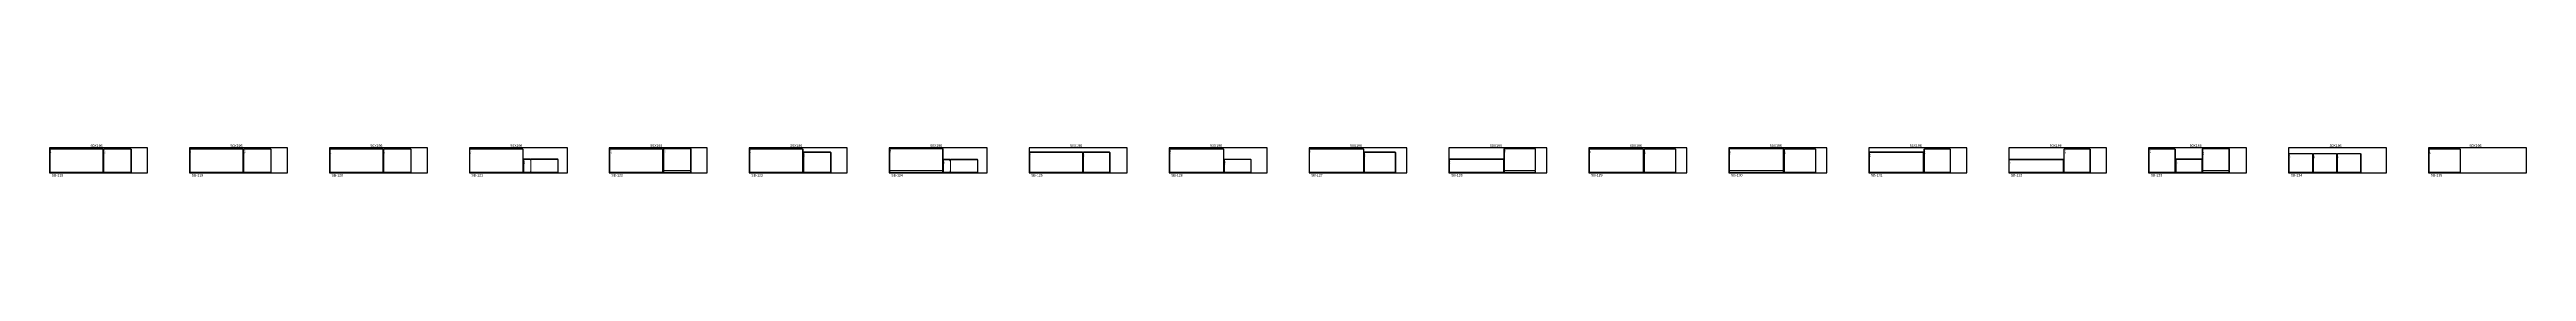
# Model space of a CAD drawing. Header units: inches. Extents: x 332 to 13969, y 521 to 599.
# Drawn here: x 332 to 5288, y 521 to 586 of the extents above; entities that cross this region are included whole.
import ezdxf

# ---------------------------------------------------------------- set-up
doc = ezdxf.new("R2010")
doc.units = ezdxf.units.IN
doc.header["$MEASUREMENT"] = 0
for name, color, linetype, lineweight in [('ACM_Layer 1_Router Offset_Panel Cut', 1, 'Continuous', 9), ('ACM_Layer 3_Open Offset Countour_Route Lines', 4, 'Continuous', 9), ('ACM_Layer 4_Drill Centers_Rivet Holes', 3, 'Continuous', 9), ('ACM_Layer 5_Drill Centers_Weep Holes', 6, 'Continuous', 9)]:
    doc.layers.add(name, color=color, linetype=linetype, lineweight=lineweight)
doc.layers.add('ACM_Reference_Text', color=7, linetype='Continuous')
doc.styles.add('ER_Basic_SS', font='', dxfattribs={"height": 1.25})
doc.styles.get('ER_Basic_SS').set_extended_font_data('ER_Basic_SS')

# ---------------------------------------------------------------- blocks, each defined once
blk = doc.blocks.new('*U147')
for p, q in [((-97.8, -34.2), (-98, -34.2)), ((-97.8, -34.5), (-97.8, -34.2))]:
    blk.add_line(p, q)
blk.add_lwpolyline([(-98, -34.5), (98, -34.5), (98, 15.5), (-98, 15.5)], close=True)
at = {"insert": (-15.9, 22.6), "char_height": 5, "attachment_point": 1}
blk.add_mtext_dynamic_manual_height_columns('50X196', width=43.964, gutter_width=1, heights=[0], dxfattribs=at)
blk = doc.blocks.new('*U148')
at = {"color": 0, "linetype": 'ByBlock', "lineweight": -2, "transparency": 16777216}
for p in [(0, 0), (280, 0), (560, 0), (840, 0), (1120, 0), (1400, 0), (1680, 0), (1960, 0), (2240, 0), (2520, 0), (2800, 0), (3080, 0), (3360, 0), (3640, 0), (3920, 0), (4200, 0), (4480, 0), (4760, 0)]:
    blk.add_blockref('*U147', p, dxfattribs=at)

msp = doc.modelspace()

# ---------------------------------------------------------------- linework, layer by layer
at = {"layer": 'ACM_Layer 1_Router Offset_Panel Cut'}
for points in [[(439, 577.4), (333.5, 577.4), (333.5, 576.4), (332.5, 576.4), (332.5, 530.2), (333.5, 530.2), (333.5, 529.2), (439, 529.2), (439, 530.2), (440, 530.2), (440, 576.4), (439, 576.4)], [(495, 577.4), (441.2, 577.4), (441.2, 576.4), (440.2, 576.4), (440.2, 530.2), (441.2, 530.2), (441.2, 529.2), (495, 529.2), (495, 530.2), (496, 530.2), (496, 576.4), (495, 576.4)], [(719, 577.4), (613.5, 577.4), (613.5, 576.4), (612.5, 576.4), (612.5, 530.2), (613.5, 530.2), (613.5, 529.2), (719, 529.2), (719, 530.2), (720, 530.2), (720, 576.4), (719, 576.4)], [(775.1, 577.4), (721.2, 577.4), (721.2, 576.4), (720.2, 576.4), (720.2, 530.2), (721.2, 530.2), (721.2, 529.2), (775.1, 529.2), (775.1, 530.2), (776, 530.2), (776, 576.4), (775.1, 576.4)], [(999, 577.4), (893.5, 577.4), (893.5, 576.4), (892.5, 576.4), (892.5, 530.2), (893.5, 530.2), (893.5, 529.2), (999, 529.2), (999, 530.2), (1000, 530.2), (1000, 576.4), (999, 576.4)], [(1055, 577.4), (1001.2, 577.4), (1001.2, 576.4), (1000.2, 576.4), (1000.2, 530.2), (1001.2, 530.2), (1001.2, 529.2), (1055, 529.2), (1055, 530.2), (1056, 530.2), (1056, 576.4), (1055, 576.4)], [(1279, 577.4), (1173.5, 577.4), (1173.5, 576.4), (1172.5, 576.4), (1172.5, 530.2), (1173.5, 530.2), (1173.5, 529.2), (1279, 529.2), (1279, 530.2), (1279.9, 530.2), (1279.9, 576.4), (1279, 576.4)], [(1280.2, 555.9), (1280.2, 530.2), (1281.2, 530.2), (1281.2, 529.2), (1294.2, 529.2), (1295.2, 530.2), (1296.1, 529.2), (1349, 529.2), (1349, 530.2), (1350, 530.2), (1350, 555.9), (1349, 555.9), (1349, 556.9), (1296.1, 556.9), (1295.2, 555.9), (1294.2, 556.9), (1281.2, 556.9), (1281.2, 555.9)], [(1559, 577.4), (1453.5, 577.4), (1453.5, 576.4), (1452.5, 576.4), (1452.5, 530.2), (1453.5, 530.2), (1453.5, 529.2), (1559, 529.2), (1559, 530.2), (1560, 530.2), (1560, 576.4), (1559, 576.4)], [(1560.2, 530.2), (1560.2, 533), (1561.2, 534), (1560.2, 534.9), (1560.2, 577.5), (1561.2, 577.5), (1561.2, 578.4), (1614.9, 578.4), (1614.9, 577.5), (1615.9, 577.5), (1615.9, 534.9), (1614.9, 534), (1615.9, 533), (1615.9, 530.2), (1614.9, 530.2), (1614.9, 529.2), (1561.2, 529.2), (1561.2, 530.2)], [(1839, 577.4), (1733.5, 577.4), (1733.5, 576.4), (1732.5, 576.4), (1732.5, 530.2), (1733.5, 530.2), (1733.5, 529.2), (1839, 529.2), (1839, 530.2), (1840, 530.2), (1840, 576.4), (1839, 576.4)], [(1894.9, 571), (1841.2, 571), (1841.2, 570), (1840.2, 570), (1840.2, 530.2), (1841.2, 530.2), (1841.2, 529.2), (1894.9, 529.2), (1894.9, 530.2), (1895.9, 530.2), (1895.9, 570), (1894.9, 570)], [(2012.5, 530.2), (2012.5, 533), (2013.5, 534), (2012.5, 534.9), (2012.5, 577.5), (2013.5, 577.5), (2013.5, 578.4), (2119, 578.4), (2119, 577.5), (2120, 577.5), (2120, 534.9), (2119, 534), (2120, 533), (2120, 530.2), (2119, 530.2), (2119, 529.2), (2013.5, 529.2), (2013.5, 530.2)], [(2120.2, 555.4), (2120.2, 530.2), (2121.2, 530.2), (2121.2, 529.2), (2134, 529.2), (2135, 530.2), (2136, 529.2), (2188.8, 529.2), (2188.8, 530.2), (2189.7, 530.2), (2189.7, 555.4), (2188.8, 555.4), (2188.8, 556.4), (2136, 556.4), (2135, 555.4), (2134, 556.4), (2121.2, 556.4), (2121.2, 555.4)], [(2399, 571), (2293.5, 571), (2293.5, 570), (2292.5, 570), (2292.5, 530.2), (2293.5, 530.2), (2293.5, 529.2), (2399, 529.2), (2399, 530.2), (2400, 530.2), (2400, 570), (2399, 570)], [(2453.4, 571), (2401.2, 571), (2401.2, 570), (2400.2, 570), (2400.2, 530.2), (2401.2, 530.2), (2401.2, 529.2), (2453.4, 529.2), (2453.4, 530.2), (2454.3, 530.2), (2454.3, 570), (2453.4, 570)], [(2681.2, 577.4), (2573.5, 577.4), (2573.5, 576.4), (2572.5, 576.4), (2572.5, 530.2), (2573.5, 530.2), (2573.5, 529.2), (2681.2, 529.2), (2681.2, 530.2), (2682.2, 530.2), (2682.2, 576.4), (2681.2, 576.4)], [(2735.6, 556.5), (2683.4, 556.5), (2683.4, 555.5), (2682.4, 555.5), (2682.4, 530.2), (2683.4, 530.2), (2683.4, 529.2), (2735.6, 529.2), (2735.6, 530.2), (2736.6, 530.2), (2736.6, 555.5), (2735.6, 555.5)], [(2961.2, 577.4), (2853.5, 577.4), (2853.5, 576.4), (2852.5, 576.4), (2852.5, 530.2), (2853.5, 530.2), (2853.5, 529.2), (2961.2, 529.2), (2961.2, 530.2), (2962.2, 530.2), (2962.2, 576.4), (2961.2, 576.4)], [(3024.8, 571), (2963.4, 571), (2963.4, 570), (2962.4, 570), (2962.4, 530.2), (2963.4, 530.2), (2963.4, 529.2), (3024.8, 529.2), (3024.8, 530.2), (3025.7, 530.2), (3025.7, 570), (3024.8, 570)], [(3241.2, 556.9), (3133.5, 556.9), (3133.5, 555.9), (3132.5, 555.9), (3132.5, 530.2), (3133.5, 530.2), (3133.5, 529.2), (3241.2, 529.2), (3241.2, 530.2), (3242.2, 530.2), (3242.2, 555.9), (3241.2, 555.9)], [(3242.4, 530.2), (3242.4, 533), (3243.4, 534), (3242.4, 534.9), (3242.4, 577.5), (3243.4, 577.5), (3243.4, 578.4), (3304.8, 578.4), (3304.8, 577.5), (3305.7, 577.5), (3305.7, 534.9), (3304.8, 534), (3305.7, 533), (3305.7, 530.2), (3304.8, 530.2), (3304.8, 529.2), (3243.4, 529.2), (3243.4, 530.2)], [(3521.2, 577.4), (3413.5, 577.4), (3413.5, 576.4), (3412.5, 576.4), (3412.5, 530.2), (3413.5, 530.2), (3413.5, 529.2), (3521.2, 529.2), (3521.2, 530.2), (3522.2, 530.2), (3522.2, 576.4), (3521.2, 576.4)], [(3585.5, 577.4), (3523.4, 577.4), (3523.4, 576.4), (3522.4, 576.4), (3522.4, 530.2), (3523.4, 530.2), (3523.4, 529.2), (3585.5, 529.2), (3585.5, 530.2), (3586.5, 530.2), (3586.5, 576.4), (3585.5, 576.4)], [(3692.5, 530.2), (3692.5, 533), (3693.5, 534), (3692.5, 534.9), (3692.5, 577.5), (3693.5, 577.5), (3693.5, 578.4), (3801.3, 578.4), (3801.3, 577.5), (3802.3, 577.5), (3802.3, 534.9), (3801.3, 534), (3802.3, 533), (3802.3, 530.2), (3801.3, 530.2), (3801.3, 529.2), (3693.5, 529.2), (3693.5, 530.2)], [(3865.6, 577.4), (3803.5, 577.4), (3803.5, 576.4), (3802.5, 576.4), (3802.5, 530.2), (3803.5, 530.2), (3803.5, 529.2), (3865.6, 529.2), (3865.6, 530.2), (3866.6, 530.2), (3866.6, 576.4), (3865.6, 576.4)], [(4081.3, 571), (3973.5, 571), (3973.5, 570), (3972.5, 570), (3972.5, 530.2), (3973.5, 530.2), (3973.5, 529.2), (4081.3, 529.2), (4081.3, 530.2), (4082.3, 530.2), (4082.3, 570), (4081.3, 570)], [(4134.9, 577.4), (4083.5, 577.4), (4083.5, 576.4), (4082.5, 576.4), (4082.5, 530.2), (4083.5, 530.2), (4083.5, 529.2), (4134.9, 529.2), (4134.9, 530.2), (4135.9, 530.2), (4135.9, 576.4), (4134.9, 576.4)], [(4361.3, 556.4), (4253.5, 556.4), (4253.5, 555.4), (4252.5, 555.4), (4252.5, 530.2), (4253.5, 530.2), (4253.5, 529.2), (4361.3, 529.2), (4361.3, 530.2), (4362.3, 530.2), (4362.3, 555.4), (4361.3, 555.4)], [(4414.9, 577.4), (4363.5, 577.4), (4363.5, 576.4), (4362.5, 576.4), (4362.5, 530.2), (4363.5, 530.2), (4363.5, 529.2), (4414.9, 529.2), (4414.9, 530.2), (4415.9, 530.2), (4415.9, 576.4), (4414.9, 576.4)], [(4584.9, 577.4), (4533.5, 577.4), (4533.5, 576.4), (4532.5, 576.4), (4532.5, 530.2), (4533.5, 530.2), (4533.5, 529.2), (4584.9, 529.2), (4584.9, 530.2), (4585.9, 530.2), (4585.9, 576.4), (4584.9, 576.4)], [(4638.5, 556.9), (4587.1, 556.9), (4587.1, 555.9), (4586.1, 555.9), (4586.1, 530.2), (4587.1, 530.2), (4587.1, 529.2), (4638.5, 529.2), (4638.5, 530.2), (4639.5, 530.2), (4639.5, 555.9), (4638.5, 555.9)], [(4639.7, 530.2), (4639.7, 533), (4640.7, 534), (4639.7, 534.9), (4639.7, 577.5), (4640.7, 577.5), (4640.7, 578.4), (4692.9, 578.4), (4692.9, 577.5), (4693.8, 577.5), (4693.8, 534.9), (4692.9, 534), (4693.8, 533), (4693.8, 530.2), (4692.9, 530.2), (4692.9, 529.2), (4640.7, 529.2), (4640.7, 530.2)], [(4812.5, 567.1), (4812.5, 530.2), (4813.5, 530.2), (4813.5, 529.2), (4860.2, 529.2), (4860.2, 530.2), (4861.1, 530.2), (4861.1, 567.1), (4860.2, 567.1), (4860.2, 568.1), (4813.5, 568.1), (4813.5, 567.1)], [(4861.4, 567.1), (4861.4, 530.2), (4862.4, 530.2), (4862.4, 529.2), (4908.4, 529.2), (4908.4, 530.2), (4909.3, 530.2), (4909.3, 567.1), (4908.4, 567.1), (4908.4, 568.1), (4862.4, 568.1), (4862.4, 567.1)], [(4909.6, 567.1), (4909.6, 530.2), (4910.5, 530.2), (4910.5, 529.2), (4956.5, 529.2), (4956.5, 530.2), (4957.5, 530.2), (4957.5, 567.1), (4956.5, 567.1), (4956.5, 568.1), (4910.5, 568.1), (4910.5, 567.1)], [(5155.6, 577.4), (5093.5, 577.4), (5093.5, 576.4), (5092.5, 576.4), (5092.5, 530.2), (5093.5, 530.2), (5093.5, 529.2), (5155.6, 529.2), (5155.6, 530.2), (5156.5, 530.2), (5156.5, 576.4), (5155.6, 576.4)]]:
    msp.add_lwpolyline(points, close=True, dxfattribs=at)
at = {"layer": 'ACM_Layer 3_Open Offset Countour_Route Lines'}
for p, q in [((440, 576.4), (332.5, 576.4)), ((333.5, 577.4), (333.5, 529.2)), ((439, 577.4), (439, 529.2)), ((496, 576.4), (440.2, 576.4)), ((441.2, 577.4), (441.2, 529.2)), ((495, 577.4), (495, 529.2)), ((720, 576.4), (612.5, 576.4)), ((613.5, 577.4), (613.5, 529.2)), ((719, 577.4), (719, 529.2)), ((776, 576.4), (720.2, 576.4)), ((721.2, 577.4), (721.2, 529.2)), ((775.1, 577.4), (775.1, 529.2)), ((1000, 576.4), (892.5, 576.4)), ((893.5, 577.4), (893.5, 529.2)), ((999, 577.4), (999, 529.2)), ((1056, 576.4), (1000.2, 576.4)), ((1001.2, 577.4), (1001.2, 529.2)), ((1055, 577.4), (1055, 529.2)), ((1279.9, 576.4), (1172.5, 576.4)), ((1173.5, 577.4), (1173.5, 529.2)), ((1279, 577.4), (1279, 529.2)), ((1280.2, 555.9), (1350, 555.9)), ((1281.2, 556.9), (1281.2, 529.2)), ((1295.2, 556.9), (1295.2, 529.2)), ((1349, 556.9), (1349, 529.2)), ((1560, 576.4), (1452.5, 576.4)), ((1453.5, 577.4), (1453.5, 529.2)), ((1559, 577.4), (1559, 529.2)), ((1560.2, 577.5), (1615.9, 577.5)), ((1561.2, 529.2), (1561.2, 578.4)), ((1614.9, 529.2), (1614.9, 578.4)), ((1840, 576.4), (1732.5, 576.4)), ((1733.5, 577.4), (1733.5, 529.2)), ((1839, 577.4), (1839, 529.2)), ((1895.9, 570), (1840.2, 570)), ((1841.2, 571), (1841.2, 529.2)), ((1894.9, 571), (1894.9, 529.2)), ((2012.5, 577.5), (2120, 577.5)), ((2013.5, 529.2), (2013.5, 578.4)), ((2119, 529.2), (2119, 578.4)), ((2120.2, 555.4), (2189.7, 555.4)), ((2121.2, 556.4), (2121.2, 529.2)), ((2135, 556.4), (2135, 529.2)), ((2188.8, 556.4), (2188.8, 529.2)), ((2400, 570), (2292.5, 570)), ((2293.5, 571), (2293.5, 529.2)), ((2399, 571), (2399, 529.2)), ((2454.3, 570), (2400.2, 570)), ((2401.2, 571), (2401.2, 529.2)), ((2453.4, 571), (2453.4, 529.2)), ((2682.2, 576.4), (2572.5, 576.4)), ((2573.5, 577.4), (2573.5, 529.2)), ((2681.2, 577.4), (2681.2, 529.2)), ((2736.6, 555.5), (2682.4, 555.5)), ((2683.4, 556.5), (2683.4, 529.2)), ((2735.6, 556.5), (2735.6, 529.2)), ((2962.2, 576.4), (2852.5, 576.4)), ((2853.5, 577.4), (2853.5, 529.2)), ((2961.2, 577.4), (2961.2, 529.2)), ((3025.7, 570), (2962.4, 570)), ((2963.4, 571), (2963.4, 529.2)), ((3024.8, 571), (3024.8, 529.2)), ((3242.2, 555.9), (3132.5, 555.9)), ((3133.5, 556.9), (3133.5, 529.2)), ((3241.2, 556.9), (3241.2, 529.2)), ((3242.4, 577.5), (3305.7, 577.5)), ((3243.4, 529.2), (3243.4, 578.4)), ((3304.8, 529.2), (3304.8, 578.4)), ((3522.2, 576.4), (3412.5, 576.4)), ((3413.5, 577.4), (3413.5, 529.2)), ((3521.2, 577.4), (3521.2, 529.2)), ((3586.5, 576.4), (3522.4, 576.4)), ((3523.4, 577.4), (3523.4, 529.2)), ((3585.5, 577.4), (3585.5, 529.2)), ((3692.5, 577.5), (3802.3, 577.5)), ((3693.5, 529.2), (3693.5, 578.4)), ((3801.3, 529.2), (3801.3, 578.4)), ((3866.6, 576.4), (3802.5, 576.4)), ((3803.5, 577.4), (3803.5, 529.2)), ((3865.6, 577.4), (3865.6, 529.2)), ((4082.3, 570), (3972.5, 570)), ((3973.5, 571), (3973.5, 529.2)), ((4081.3, 571), (4081.3, 529.2)), ((4135.9, 576.4), (4082.5, 576.4)), ((4083.5, 577.4), (4083.5, 529.2)), ((4134.9, 577.4), (4134.9, 529.2)), ((4362.3, 555.4), (4252.5, 555.4)), ((4253.5, 556.4), (4253.5, 529.2)), ((4361.3, 556.4), (4361.3, 529.2)), ((4415.9, 576.4), (4362.5, 576.4)), ((4363.5, 577.4), (4363.5, 529.2)), ((4414.9, 577.4), (4414.9, 529.2)), ((4585.9, 576.4), (4532.5, 576.4)), ((4533.5, 577.4), (4533.5, 529.2)), ((4584.9, 577.4), (4584.9, 529.2)), ((4639.5, 555.9), (4586.1, 555.9)), ((4587.1, 556.9), (4587.1, 529.2)), ((4638.5, 556.9), (4638.5, 529.2)), ((4639.7, 577.5), (4693.8, 577.5)), ((4640.7, 529.2), (4640.7, 578.4)), ((4692.9, 529.2), (4692.9, 578.4)), ((4812.5, 567.1), (4861.1, 567.1)), ((4813.5, 568.1), (4813.5, 529.2)), ((4860.2, 568.1), (4860.2, 529.2)), ((4861.4, 567.1), (4909.3, 567.1)), ((4862.4, 568.1), (4862.4, 529.2)), ((4908.4, 568.1), (4908.4, 529.2)), ((4909.6, 567.1), (4957.5, 567.1)), ((4910.5, 568.1), (4910.5, 529.2)), ((4956.5, 568.1), (4956.5, 529.2)), ((5156.5, 576.4), (5092.5, 576.4)), ((5093.5, 577.4), (5093.5, 529.2)), ((5155.6, 577.4), (5155.6, 529.2)), ((440, 530.2), (332.5, 530.2)), ((496, 530.2), (440.2, 530.2)), ((720, 530.2), (612.5, 530.2)), ((776, 530.2), (720.2, 530.2)), ((1000, 530.2), (892.5, 530.2)), ((1056, 530.2), (1000.2, 530.2)), ((1279.9, 530.2), (1172.5, 530.2)), ((1280.2, 530.2), (1350, 530.2)), ((1560, 530.2), (1452.5, 530.2)), ((1560.2, 534), (1615.9, 534)), ((1560.2, 530.2), (1615.9, 530.2)), ((1840, 530.2), (1732.5, 530.2)), ((1895.9, 530.2), (1840.2, 530.2)), ((2012.5, 534), (2120, 534)), ((2012.5, 530.2), (2120, 530.2)), ((2120.2, 530.2), (2189.7, 530.2)), ((2400, 530.2), (2292.5, 530.2)), ((2454.3, 530.2), (2400.2, 530.2)), ((2682.2, 530.2), (2572.5, 530.2)), ((2736.6, 530.2), (2682.4, 530.2)), ((2962.2, 530.2), (2852.5, 530.2)), ((3025.7, 530.2), (2962.4, 530.2)), ((3242.2, 530.2), (3132.5, 530.2)), ((3242.4, 534), (3305.7, 534)), ((3242.4, 530.2), (3305.7, 530.2)), ((3522.2, 530.2), (3412.5, 530.2)), ((3586.5, 530.2), (3522.4, 530.2)), ((3692.5, 534), (3802.3, 534)), ((3692.5, 530.2), (3802.3, 530.2)), ((3866.6, 530.2), (3802.5, 530.2)), ((4082.3, 530.2), (3972.5, 530.2)), ((4135.9, 530.2), (4082.5, 530.2)), ((4362.3, 530.2), (4252.5, 530.2)), ((4415.9, 530.2), (4362.5, 530.2)), ((4585.9, 530.2), (4532.5, 530.2)), ((4639.5, 530.2), (4586.1, 530.2)), ((4639.7, 534), (4693.8, 534)), ((4639.7, 530.2), (4693.8, 530.2)), ((4812.5, 530.2), (4861.1, 530.2)), ((4861.4, 530.2), (4909.3, 530.2)), ((4909.6, 530.2), (4957.5, 530.2)), ((5156.5, 530.2), (5092.5, 530.2))]:
    msp.add_line(p, q, dxfattribs=at)
at = {"layer": 'ACM_Layer 4_Drill Centers_Rivet Holes'}
for centre in [(333, 575.7), (333, 574.7), (333, 560.5), (333, 546.2), (334.2, 576.9), (335.2, 576.9), (349.8, 576.9), (364.4, 576.9), (378.9, 576.9), (393.5, 576.9), (408.1, 576.9), (422.7, 576.9), (437.2, 576.9), (438.2, 576.9), (439.5, 575.7), (439.5, 574.7), (439.5, 560.5), (439.5, 546.2), (440.7, 575.7), (440.7, 574.7), (440.7, 560.5), (440.7, 546.2), (441.9, 576.9), (442.9, 576.9), (455.5, 576.9), (468.1, 576.9), (480.7, 576.9), (493.3, 576.9), (494.3, 576.9), (495.5, 575.7), (495.5, 574.7), (495.5, 560.5), (495.5, 546.2), (613, 575.7), (613, 574.7), (613, 560.5), (613, 546.2), (614.2, 576.9), (615.2, 576.9), (629.8, 576.9), (644.4, 576.9), (658.9, 576.9), (673.5, 576.9), (688.1, 576.9), (702.7, 576.9), (717.2, 576.9), (718.2, 576.9), (719.5, 575.7), (719.5, 574.7), (719.5, 560.5), (719.5, 546.2), (720.7, 575.7), (720.7, 574.7), (720.7, 560.5), (720.7, 546.2), (722, 576.9), (723, 576.9), (735.5, 576.9), (748.1, 576.9), (760.7, 576.9), (773.3, 576.9), (774.3, 576.9), (775.6, 575.7), (775.6, 574.7), (775.6, 560.5), (775.6, 546.2), (893, 575.7), (893, 574.7), (893, 560.5), (893, 546.2), (894.2, 576.9), (895.2, 576.9), (909.8, 576.9), (924.4, 576.9), (938.9, 576.9), (953.5, 576.9), (968.1, 576.9), (982.7, 576.9), (997.2, 576.9), (998.2, 576.9), (999.5, 575.7), (999.5, 574.7), (999.5, 560.5), (999.5, 546.2), (1000.7, 575.7), (1000.7, 574.7), (1000.7, 560.5), (1000.7, 546.2), (1001.9, 576.9), (1002.9, 576.9), (1015.5, 576.9), (1028.1, 576.9), (1040.7, 576.9), (1053.3, 576.9), (1054.3, 576.9), (1055.5, 575.7), (1055.5, 574.7), (1055.5, 560.5), (1055.5, 546.2), (1173, 575.7), (1173, 574.7), (1173, 560.5), (1173, 546.2), (1174.2, 576.9), (1175.2, 576.9), (1189.8, 576.9), (1204.4, 576.9), (1218.9, 576.9), (1233.5, 576.9), (1248.1, 576.9), (1262.7, 576.9), (1277.2, 576.9), (1278.2, 576.9), (1279.5, 575.7), (1279.5, 574.7), (1279.5, 560.5), (1279.5, 546.2), (1280.7, 555.2), (1280.7, 554.2), (1281.9, 556.4), (1282.9, 556.4), (1292.4, 556.4), (1293.4, 556.4), (1296.9, 556.4), (1297.9, 556.4), (1309.7, 556.4), (1310.7, 556.4), (1322.1, 556.4), (1323.1, 556.4), (1334.4, 556.4), (1335.4, 556.4), (1347.3, 556.4), (1348.3, 556.4), (1349.5, 555.2), (1349.5, 554.2), (1453, 575.7), (1453, 574.7), (1453, 560.5), (1453, 546.2), (1454.2, 576.9), (1455.2, 576.9), (1469.8, 576.9), (1484.4, 576.9), (1498.9, 576.9), (1513.5, 576.9), (1528.1, 576.9), (1542.7, 576.9), (1557.2, 576.9), (1558.2, 576.9), (1559.5, 575.7), (1559.5, 574.7), (1559.5, 560.5), (1559.5, 546.2), (1560.7, 576.7), (1560.7, 575.7), (1560.7, 563.2), (1560.7, 562.2), (1560.7, 550.2), (1560.7, 549.2), (1561.9, 578), (1562.9, 578), (1575, 578), (1576, 578), (1587.6, 578), (1588.6, 578), (1600.1, 578), (1601.1, 578), (1613.2, 578), (1614.2, 578), (1615.4, 576.7), (1615.4, 575.7), (1615.4, 563.2), (1615.4, 562.2), (1615.4, 550.2), (1615.4, 549.2), (1733, 575.7), (1733, 574.7), (1733, 560.5), (1733, 546.2), (1734.2, 576.9), (1735.2, 576.9), (1749.8, 576.9), (1764.4, 576.9), (1778.9, 576.9), (1793.5, 576.9), (1808.1, 576.9), (1822.7, 576.9), (1837.2, 576.9), (1838.2, 576.9), (1839.5, 575.7), (1839.5, 574.7), (1839.5, 560.5), (1839.5, 546.2), (1840.7, 569.2), (1840.7, 568.2), (1840.7, 556.2), (1841.9, 570.5), (1842.9, 570.5), (1855.5, 570.5), (1868.1, 570.5), (1880.6, 570.5), (1893.2, 570.5), (1894.2, 570.5), (1895.4, 569.2), (1895.4, 568.2), (1895.4, 556.2), (2013, 576.7), (2013, 575.7), (2013, 563.2), (2013, 562.2), (2013, 550.2), (2013, 549.2), (2014.2, 578), (2015.2, 578), (2029.3, 578), (2030.3, 578), (2043.9, 578), (2044.9, 578), (2058.4, 578), (2059.4, 578), (2073, 578), (2074, 578), (2087.6, 578), (2088.6, 578), (2102.2, 578), (2103.2, 578), (2117.2, 578), (2118.2, 578), (2119.5, 576.7), (2119.5, 575.7), (2119.5, 563.2), (2119.5, 562.2), (2119.5, 550.2), (2119.5, 549.2), (2120.7, 554.6), (2120.7, 553.6), (2121.9, 555.9), (2122.9, 555.9), (2132.3, 555.9), (2133.3, 555.9), (2136.7, 555.9), (2137.7, 555.9), (2149.5, 555.9), (2150.5, 555.9), (2161.9, 555.9), (2162.9, 555.9), (2174.2, 555.9), (2175.2, 555.9), (2187, 555.9), (2188, 555.9), (2189.2, 554.6), (2189.2, 553.6), (2293, 569.2), (2293, 568.2), (2293, 556.2), (2294.2, 570.5), (2295.2, 570.5), (2309.8, 570.5), (2324.4, 570.5), (2338.9, 570.5), (2353.5, 570.5), (2368.1, 570.5), (2382.7, 570.5), (2397.2, 570.5), (2398.2, 570.5), (2399.5, 569.2), (2399.5, 568.2), (2399.5, 556.2), (2400.7, 569.2), (2400.7, 568.2), (2400.7, 556.2), (2401.9, 570.5), (2402.9, 570.5), (2415.1, 570.5), (2427.3, 570.5), (2439.4, 570.5), (2451.6, 570.5), (2452.6, 570.5), (2453.8, 569.2), (2453.8, 568.2), (2453.8, 556.2), (2573, 575.7), (2573, 574.7), (2573, 560.5), (2573, 546.2), (2574.2, 576.9), (2575.2, 576.9), (2590.1, 576.9), (2605, 576.9), (2619.9, 576.9), (2634.8, 576.9), (2649.7, 576.9), (2664.6, 576.9), (2679.5, 576.9), (2680.5, 576.9), (2681.7, 575.7), (2681.7, 574.7), (2681.7, 560.5), (2681.7, 546.2), (2682.9, 554.8), (2682.9, 553.8), (2684.2, 556), (2685.2, 556), (2697.3, 556), (2709.5, 556), (2721.7, 556), (2733.8, 556), (2734.8, 556), (2736.1, 554.8), (2736.1, 553.8), (2853, 575.7), (2853, 574.7), (2853, 560.5), (2853, 546.2), (2854.2, 576.9), (2855.2, 576.9), (2870.1, 576.9), (2885, 576.9), (2899.9, 576.9), (2914.8, 576.9), (2929.7, 576.9), (2944.6, 576.9), (2959.5, 576.9), (2960.5, 576.9), (2961.7, 575.7), (2961.7, 574.7), (2961.7, 560.5), (2961.7, 546.2), (2962.9, 569.2), (2962.9, 568.2), (2962.9, 556.2), (2964.2, 570.5), (2965.2, 570.5), (2979.6, 570.5), (2994.1, 570.5), (3008.5, 570.5), (3023, 570.5), (3024, 570.5), (3025.2, 569.2), (3025.2, 568.2), (3025.2, 556.2), (3133, 555.2), (3133, 554.2), (3134.2, 556.4), (3135.2, 556.4), (3150.1, 556.4), (3165, 556.4), (3179.9, 556.4), (3194.8, 556.4), (3209.7, 556.4), (3224.6, 556.4), (3239.5, 556.4), (3240.5, 556.4), (3241.7, 555.2), (3241.7, 554.2), (3242.9, 576.7), (3242.9, 575.7), (3242.9, 563.2), (3242.9, 562.2), (3242.9, 550.2), (3242.9, 549.2), (3244.2, 578), (3245.2, 578), (3259.1, 578), (3260.1, 578), (3273.6, 578), (3274.6, 578), (3288, 578), (3289, 578), (3303, 578), (3304, 578), (3305.2, 576.7), (3305.2, 575.7), (3305.2, 563.2), (3305.2, 562.2), (3305.2, 550.2), (3305.2, 549.2), (3413, 575.7), (3413, 574.7), (3413, 560.5), (3413, 546.2), (3414.2, 576.9), (3415.2, 576.9), (3430.1, 576.9), (3445, 576.9), (3459.9, 576.9), (3474.8, 576.9), (3489.7, 576.9), (3504.6, 576.9), (3519.5, 576.9), (3520.5, 576.9), (3521.7, 575.7), (3521.7, 574.7), (3521.7, 560.5), (3521.7, 546.2), (3522.9, 575.7), (3522.9, 574.7), (3522.9, 560.5), (3522.9, 546.2), (3524.2, 576.9), (3525.2, 576.9), (3539.8, 576.9), (3554.5, 576.9), (3569.1, 576.9), (3583.8, 576.9), (3584.8, 576.9), (3586, 575.7), (3586, 574.7), (3586, 560.5), (3586, 546.2), (3693, 576.7), (3693, 575.7), (3693, 563.2), (3693, 562.2), (3693, 550.2), (3693, 549.2), (3694.2, 578), (3695.2, 578), (3709.6, 578), (3710.6, 578), (3724.5, 578), (3725.5, 578), (3739.4, 578), (3740.4, 578), (3754.3, 578), (3755.3, 578), (3769.2, 578), (3770.2, 578), (3784.2, 578), (3785.2, 578), (3799.6, 578), (3800.6, 578), (3801.8, 576.7), (3801.8, 575.7), (3801.8, 563.2), (3801.8, 562.2), (3801.8, 550.2), (3801.8, 549.2), (3803, 575.7), (3803, 574.7), (3803, 560.5), (3803, 546.2), (3804.2, 576.9), (3805.2, 576.9), (3819.9, 576.9), (3834.5, 576.9), (3849.2, 576.9), (3863.8, 576.9), (3864.8, 576.9), (3866.1, 575.7), (3866.1, 574.7), (3866.1, 560.5), (3866.1, 546.2), (3973, 569.2), (3973, 568.2), (3973, 556.2), (3974.2, 570.5), (3975.2, 570.5), (3990.1, 570.5), (4005, 570.5), (4019.9, 570.5), (4034.8, 570.5), (4049.7, 570.5), (4064.7, 570.5), (4079.6, 570.5), (4080.6, 570.5), (4081.8, 569.2), (4081.8, 568.2), (4081.8, 556.2), (4083, 575.7), (4083, 574.7), (4083, 560.5), (4083, 546.2), (4084.2, 576.9), (4085.2, 576.9), (4101.2, 576.9), (4117.2, 576.9), (4133.2, 576.9), (4134.2, 576.9), (4135.4, 575.7), (4135.4, 574.7), (4135.4, 560.5), (4135.4, 546.2), (4253, 554.6), (4253, 553.6), (4254.2, 555.9), (4255.2, 555.9), (4270.1, 555.9), (4285, 555.9), (4299.9, 555.9), (4314.8, 555.9), (4329.7, 555.9), (4344.7, 555.9), (4359.6, 555.9), (4360.6, 555.9), (4361.8, 554.6), (4361.8, 553.6), (4363, 575.7), (4363, 574.7), (4363, 560.5), (4363, 546.2), (4364.2, 576.9), (4365.2, 576.9), (4381.2, 576.9), (4397.2, 576.9), (4413.2, 576.9), (4414.2, 576.9), (4415.4, 575.7), (4415.4, 574.7), (4415.4, 560.5), (4415.4, 546.2), (4533, 575.7), (4533, 574.7), (4533, 560.5), (4533, 546.2), (4534.2, 576.9), (4535.2, 576.9), (4551.2, 576.9), (4567.2, 576.9), (4583.1, 576.9), (4584.1, 576.9), (4585.4, 575.7), (4585.4, 574.7), (4585.4, 560.5), (4585.4, 546.2), (4586.6, 555.2), (4586.6, 554.2), (4587.8, 556.4), (4588.8, 556.4), (4604.8, 556.4), (4620.8, 556.4), (4636.7, 556.4), (4637.7, 556.4), (4639, 555.2), (4639, 554.2), (4640.2, 576.7), (4640.2, 575.7), (4640.2, 563.2), (4640.2, 562.2), (4640.2, 550.2), (4640.2, 549.2), (4641.4, 578), (4642.4, 578), (4654.1, 578), (4655.1, 578), (4666.3, 578), (4667.3, 578), (4678.4, 578), (4679.4, 578), (4691.1, 578), (4692.1, 578), (4693.3, 576.7), (4693.3, 575.7), (4693.3, 563.2), (4693.3, 562.2), (4693.3, 550.2), (4693.3, 549.2), (4813, 566.3), (4813, 565.3), (4813, 554.2), (4814.2, 567.6), (4815.2, 567.6), (4829.6, 567.6), (4844, 567.6), (4858.4, 567.6), (4859.4, 567.6), (4860.7, 566.3), (4860.7, 565.3), (4860.7, 554.2), (4861.9, 566.3), (4861.9, 565.3), (4861.9, 554.2), (4863.1, 567.6), (4864.1, 567.6), (4878.3, 567.6), (4892.4, 567.6), (4906.6, 567.6), (4907.6, 567.6), (4908.8, 566.3), (4908.8, 565.3), (4908.8, 554.2), (4910.1, 566.3), (4910.1, 565.3), (4910.1, 554.2), (4911.3, 567.6), (4912.3, 567.6), (4926.5, 567.6), (4940.6, 567.6), (4954.8, 567.6), (4955.8, 567.6), (4957, 566.3), (4957, 565.3), (4957, 554.2), (5093, 575.7), (5093, 574.7), (5093, 560.5), (5093, 546.2), (5094.2, 576.9), (5095.2, 576.9), (5109.9, 576.9), (5124.5, 576.9), (5139.2, 576.9), (5153.8, 576.9), (5154.8, 576.9), (5156.1, 575.7), (5156.1, 574.7), (5156.1, 560.5), (5156.1, 546.2), (333, 532), (333, 531), (334.2, 529.7), (335.2, 529.7), (349.8, 529.7), (364.4, 529.7), (378.9, 529.7), (393.5, 529.7), (408.1, 529.7), (422.7, 529.7), (437.2, 529.7), (438.2, 529.7), (439.5, 532), (439.5, 531), (440.7, 532), (440.7, 531), (441.9, 529.7), (442.9, 529.7), (455.5, 529.7), (468.1, 529.7), (480.7, 529.7), (493.3, 529.7), (494.3, 529.7), (495.5, 532), (495.5, 531), (613, 532), (613, 531), (614.2, 529.7), (615.2, 529.7), (629.8, 529.7), (644.4, 529.7), (658.9, 529.7), (673.5, 529.7), (688.1, 529.7), (702.7, 529.7), (717.2, 529.7), (718.2, 529.7), (719.5, 532), (719.5, 531), (720.7, 532), (720.7, 531), (722, 529.7), (723, 529.7), (735.5, 529.7), (748.1, 529.7), (760.7, 529.7), (773.3, 529.7), (774.3, 529.7), (775.6, 532), (775.6, 531), (893, 532), (893, 531), (894.2, 529.7), (895.2, 529.7), (909.8, 529.7), (924.4, 529.7), (938.9, 529.7), (953.5, 529.7), (968.1, 529.7), (982.7, 529.7), (997.2, 529.7), (998.2, 529.7), (999.5, 532), (999.5, 531), (1000.7, 532), (1000.7, 531), (1001.9, 529.7), (1002.9, 529.7), (1015.5, 529.7), (1028.1, 529.7), (1040.7, 529.7), (1053.3, 529.7), (1054.3, 529.7), (1055.5, 532), (1055.5, 531), (1173, 532), (1173, 531), (1174.2, 529.7), (1175.2, 529.7), (1189.8, 529.7), (1204.4, 529.7), (1218.9, 529.7), (1233.5, 529.7), (1248.1, 529.7), (1262.7, 529.7), (1277.2, 529.7), (1278.2, 529.7), (1279.5, 532), (1279.5, 531), (1280.7, 543.6), (1280.7, 542.6), (1280.7, 532), (1280.7, 531), (1281.9, 529.7), (1282.9, 529.7), (1292.4, 529.7), (1293.4, 529.7), (1296.9, 529.7), (1297.9, 529.7), (1309.7, 529.7), (1310.7, 529.7), (1322.1, 529.7), (1323.1, 529.7), (1334.4, 529.7), (1335.4, 529.7), (1347.3, 529.7), (1348.3, 529.7), (1349.5, 543.6), (1349.5, 542.6), (1349.5, 532), (1349.5, 531), (1453, 532), (1453, 531), (1454.2, 529.7), (1455.2, 529.7), (1469.8, 529.7), (1484.4, 529.7), (1498.9, 529.7), (1513.5, 529.7), (1528.1, 529.7), (1542.7, 529.7), (1557.2, 529.7), (1558.2, 529.7), (1559.5, 532), (1559.5, 531), (1560.7, 536.7), (1560.7, 535.7), (1560.7, 532), (1560.7, 531), (1561.9, 529.7), (1562.9, 529.7), (1575, 529.7), (1576, 529.7), (1587.6, 529.7), (1588.6, 529.7), (1600.1, 529.7), (1601.1, 529.7), (1613.2, 529.7), (1614.2, 529.7), (1615.4, 536.7), (1615.4, 535.7), (1615.4, 532), (1615.4, 531), (1733, 532), (1733, 531), (1734.2, 529.7), (1735.2, 529.7), (1749.8, 529.7), (1764.4, 529.7), (1778.9, 529.7), (1793.5, 529.7), (1808.1, 529.7), (1822.7, 529.7), (1837.2, 529.7), (1838.2, 529.7), (1839.5, 532), (1839.5, 531), (1840.7, 544.1), (1840.7, 532), (1840.7, 531), (1841.9, 529.7), (1842.9, 529.7), (1855.5, 529.7), (1868.1, 529.7), (1880.6, 529.7), (1893.2, 529.7), (1894.2, 529.7), (1895.4, 544.1), (1895.4, 532), (1895.4, 531), (2013, 536.7), (2013, 535.7), (2013, 532), (2013, 531), (2014.2, 529.7), (2015.2, 529.7), (2029.3, 529.7), (2030.3, 529.7), (2043.9, 529.7), (2044.9, 529.7), (2058.4, 529.7), (2059.4, 529.7), (2073, 529.7), (2074, 529.7), (2087.6, 529.7), (2088.6, 529.7), (2102.2, 529.7), (2103.2, 529.7), (2117.2, 529.7), (2118.2, 529.7), (2119.5, 536.7), (2119.5, 535.7), (2119.5, 532), (2119.5, 531), (2120.7, 543.3), (2120.7, 542.3), (2120.7, 532), (2120.7, 531), (2121.9, 529.7), (2122.9, 529.7), (2132.3, 529.7), (2133.3, 529.7), (2136.7, 529.7), (2137.7, 529.7), (2149.5, 529.7), (2150.5, 529.7), (2161.9, 529.7), (2162.9, 529.7), (2174.2, 529.7), (2175.2, 529.7), (2187, 529.7), (2188, 529.7), (2189.2, 543.3), (2189.2, 542.3), (2189.2, 532), (2189.2, 531), (2293, 544.1), (2293, 532), (2293, 531), (2294.2, 529.7), (2295.2, 529.7), (2309.8, 529.7), (2324.4, 529.7), (2338.9, 529.7), (2353.5, 529.7), (2368.1, 529.7), (2382.7, 529.7), (2397.2, 529.7), (2398.2, 529.7), (2399.5, 544.1), (2399.5, 532), (2399.5, 531), (2400.7, 544.1), (2400.7, 532), (2400.7, 531), (2401.9, 529.7), (2402.9, 529.7), (2415.1, 529.7), (2427.3, 529.7), (2439.4, 529.7), (2451.6, 529.7), (2452.6, 529.7), (2453.8, 544.1), (2453.8, 532), (2453.8, 531), (2573, 532), (2573, 531), (2574.2, 529.7), (2575.2, 529.7), (2590.1, 529.7), (2605, 529.7), (2619.9, 529.7), (2634.8, 529.7), (2649.7, 529.7), (2664.6, 529.7), (2679.5, 529.7), (2680.5, 529.7), (2681.7, 532), (2681.7, 531), (2682.9, 542.9), (2682.9, 532), (2682.9, 531), (2684.2, 529.7), (2685.2, 529.7), (2697.3, 529.7), (2709.5, 529.7), (2721.7, 529.7), (2733.8, 529.7), (2734.8, 529.7), (2736.1, 542.9), (2736.1, 532), (2736.1, 531), (2853, 532), (2853, 531), (2854.2, 529.7), (2855.2, 529.7), (2870.1, 529.7), (2885, 529.7), (2899.9, 529.7), (2914.8, 529.7), (2929.7, 529.7), (2944.6, 529.7), (2959.5, 529.7), (2960.5, 529.7), (2961.7, 532), (2961.7, 531), (2962.9, 544.1), (2962.9, 532), (2962.9, 531), (2964.2, 529.7), (2965.2, 529.7), (2979.6, 529.7), (2994.1, 529.7), (3008.5, 529.7), (3023, 529.7), (3024, 529.7), (3025.2, 544.1), (3025.2, 532), (3025.2, 531), (3133, 543.1), (3133, 532), (3133, 531), (3134.2, 529.7), (3135.2, 529.7), (3150.1, 529.7), (3165, 529.7), (3179.9, 529.7), (3194.8, 529.7), (3209.7, 529.7), (3224.6, 529.7), (3239.5, 529.7), (3240.5, 529.7), (3241.7, 543.1), (3241.7, 532), (3241.7, 531), (3242.9, 536.7), (3242.9, 535.7), (3242.9, 532), (3242.9, 531), (3244.2, 529.7), (3245.2, 529.7), (3259.1, 529.7), (3260.1, 529.7), (3273.6, 529.7), (3274.6, 529.7), (3288, 529.7), (3289, 529.7), (3303, 529.7), (3304, 529.7), (3305.2, 536.7), (3305.2, 535.7), (3305.2, 532), (3305.2, 531), (3413, 532), (3413, 531), (3414.2, 529.7), (3415.2, 529.7), (3430.1, 529.7), (3445, 529.7), (3459.9, 529.7), (3474.8, 529.7), (3489.7, 529.7), (3504.6, 529.7), (3519.5, 529.7), (3520.5, 529.7), (3521.7, 532), (3521.7, 531), (3522.9, 532), (3522.9, 531), (3524.2, 529.7), (3525.2, 529.7), (3539.8, 529.7), (3554.5, 529.7), (3569.1, 529.7), (3583.8, 529.7), (3584.8, 529.7), (3586, 532), (3586, 531), (3693, 536.7), (3693, 535.7), (3693, 532), (3693, 531), (3694.2, 529.7), (3695.2, 529.7), (3709.6, 529.7), (3710.6, 529.7), (3724.5, 529.7), (3725.5, 529.7), (3739.4, 529.7), (3740.4, 529.7), (3754.3, 529.7), (3755.3, 529.7), (3769.2, 529.7), (3770.2, 529.7), (3784.2, 529.7), (3785.2, 529.7), (3799.6, 529.7), (3800.6, 529.7), (3801.8, 536.7), (3801.8, 535.7), (3801.8, 532), (3801.8, 531), (3803, 532), (3803, 531), (3804.2, 529.7), (3805.2, 529.7), (3819.9, 529.7), (3834.5, 529.7), (3849.2, 529.7), (3863.8, 529.7), (3864.8, 529.7), (3866.1, 532), (3866.1, 531), (3973, 544.1), (3973, 532), (3973, 531), (3974.2, 529.7), (3975.2, 529.7), (3990.1, 529.7), (4005, 529.7), (4019.9, 529.7), (4034.8, 529.7), (4049.7, 529.7), (4064.7, 529.7), (4079.6, 529.7), (4080.6, 529.7), (4081.8, 544.1), (4081.8, 532), (4081.8, 531), (4083, 532), (4083, 531), (4084.2, 529.7), (4085.2, 529.7), (4101.2, 529.7), (4117.2, 529.7), (4133.2, 529.7), (4134.2, 529.7), (4135.4, 532), (4135.4, 531), (4253, 542.8), (4253, 532), (4253, 531), (4254.2, 529.7), (4255.2, 529.7), (4270.1, 529.7), (4285, 529.7), (4299.9, 529.7), (4314.8, 529.7), (4329.7, 529.7), (4344.7, 529.7), (4359.6, 529.7), (4360.6, 529.7), (4361.8, 542.8), (4361.8, 532), (4361.8, 531), (4363, 532), (4363, 531), (4364.2, 529.7), (4365.2, 529.7), (4381.2, 529.7), (4397.2, 529.7), (4413.2, 529.7), (4414.2, 529.7), (4415.4, 532), (4415.4, 531), (4533, 532), (4533, 531), (4534.2, 529.7), (4535.2, 529.7), (4551.2, 529.7), (4567.2, 529.7), (4583.1, 529.7), (4584.1, 529.7), (4585.4, 532), (4585.4, 531), (4586.6, 543.1), (4586.6, 532), (4586.6, 531), (4587.8, 529.7), (4588.8, 529.7), (4604.8, 529.7), (4620.8, 529.7), (4636.7, 529.7), (4637.7, 529.7), (4639, 543.1), (4639, 532), (4639, 531), (4640.2, 536.7), (4640.2, 535.7), (4640.2, 532.2), (4640.2, 532), (4640.2, 531.2), (4640.2, 531), (4641.4, 529.7), (4642.4, 529.7), (4654.1, 529.7), (4655.1, 529.7), (4666.3, 529.7), (4667.3, 529.7), (4678.4, 529.7), (4679.4, 529.7), (4691.1, 529.7), (4692.1, 529.7), (4693.3, 536.7), (4693.3, 535.7), (4693.3, 532.2), (4693.3, 532), (4693.3, 531.2), (4693.3, 531), (4813, 543.1), (4813, 532), (4813, 531), (4814.2, 529.7), (4815.2, 529.7), (4829.6, 529.7), (4844, 529.7), (4858.4, 529.7), (4859.4, 529.7), (4860.7, 543.1), (4860.7, 532), (4860.7, 531), (4861.9, 543.1), (4861.9, 532), (4861.9, 531), (4863.1, 529.7), (4864.1, 529.7), (4878.3, 529.7), (4892.4, 529.7), (4906.6, 529.7), (4907.6, 529.7), (4908.8, 543.1), (4908.8, 532), (4908.8, 531), (4910.1, 543.1), (4910.1, 532), (4910.1, 531), (4911.3, 529.7), (4912.3, 529.7), (4926.5, 529.7), (4940.6, 529.7), (4954.8, 529.7), (4955.8, 529.7), (4957, 543.1), (4957, 532), (4957, 531), (5093, 532), (5093, 531), (5094.2, 529.7), (5095.2, 529.7), (5109.9, 529.7), (5124.5, 529.7), (5139.2, 529.7), (5153.8, 529.7), (5154.8, 529.7), (5156.1, 532), (5156.1, 531)]:
    msp.add_circle(centre, 0.0625, dxfattribs=at)
at = {"layer": 'ACM_Layer 5_Drill Centers_Weep Holes'}
for centre in [(333, 573.7), (333, 553.4), (440.7, 573.6), (440.7, 553.3), (613.1, 573.7), (613.1, 553.4), (720.8, 573.7), (720.8, 553.4), (893, 573.7), (893, 553.4), (1000.7, 573.7), (1000.7, 553.4), (1173.1, 573.7), (1173.1, 553.4), (1294.1, 553.9), (1453.1, 573.7), (1453.1, 553.4), (1560.7, 574.7), (1560.7, 556.2), (1733.1, 573.7), (1733.1, 553.4), (1840.7, 567.2), (1840.7, 550.1), (2013, 574.7), (2013, 556.2), (2133.9, 553.4), (2293.1, 567.2), (2293.1, 550.1), (2400.7, 567.2), (2400.7, 550.1), (2573.1, 573.7), (2573.1, 553.4), (2683, 552.8), (2853.1, 573.7), (2853.1, 553.4), (2963, 567.2), (2963, 550.1), (3133.1, 553.2), (3242.9, 574.7), (3242.9, 556.2), (3413.1, 573.7), (3413.1, 553.4), (3523, 573.7), (3523, 553.4), (3693, 574.7), (3693, 556.2), (3803.1, 573.7), (3803.1, 553.4), (3973.1, 567.2), (3973.1, 550.1), (4083, 573.6), (4083, 553.3), (4253.1, 552.6), (4363, 573.6), (4363, 553.3), (4533, 573.6), (4533, 553.3), (4586.7, 553.2), (4640.2, 574.7), (4640.2, 556.2), (4813, 564.3), (4813, 548.7), (4861.9, 564.3), (4861.9, 548.7), (4910.1, 564.3), (4910.1, 548.7), (5093.1, 573.7), (5093.1, 553.4), (333, 533), (440.7, 533), (613.1, 533), (720.8, 533), (893, 533), (1000.7, 533), (1173.1, 533), (1294.1, 532.3), (1453.1, 533), (1560.7, 537.7), (1733.1, 533), (1840.7, 533), (2013, 537.7), (2133.9, 532.3), (2293.1, 533), (2400.7, 533), (2573.1, 533), (2683, 533), (2853.1, 533), (2963, 533), (3133.1, 533), (3242.9, 537.7), (3413.1, 533), (3523, 533), (3693, 537.7), (3803.1, 533), (3973.1, 533), (4083, 533), (4253.1, 533), (4363, 533), (4533, 533), (4586.7, 533), (4640.2, 537.7), (4813, 533), (4861.9, 533), (4910.1, 533), (5093.1, 533)]:
    msp.add_circle(centre, 0.125, dxfattribs=at)

# ---------------------------------------------------------------- block references
msp.add_blockref('*U148', (430.3, 563.5))

# ---------------------------------------------------------------- texts
at = {"char_height": 5, "attachment_point": 1}
for s, heights, insert in [('SB-118', [0], (336.5, 526.6)), ('SB-119', [0], (616.5, 526.6)), ('SB-120', [0], (896.5, 526.6)), ('SB-121', [0], (1176.5, 526.6)), ('SB-122', [5], (1456.5, 526.6)), ('SB-123', [0], (1736.5, 526.6)), ('SB-124', [0], (2016.5, 526.6)), ('SB-125', [0], (2296.5, 526.6)), ('SB-126', [0], (2576.5, 526.6)), ('SB-127', [0], (2856.5, 526.7)), ('SB-128', [0], (3136.5, 526.7)), ('SB-129', [0], (3416.5, 526.7)), ('SB-130', [0], (3696.5, 526.7)), ('SB-131', [0], (3976.5, 526.7)), ('SB-132', [0], (4256.5, 526.7)), ('SB-133', [0], (4536.5, 526.7)), ('SB-134', [0], (4816.5, 526.7)), ('SB-135', [0], (5096.5, 526.7))]:
    msp.add_mtext_dynamic_manual_height_columns(s, width=43.964, gutter_width=1, heights=heights, dxfattribs=dict(at, insert=insert))
at = {"layer": 'ACM_Reference_Text', "style": 'ER_Basic_SS'}
for s, p in [('9.05-03', (334.8, 573.6)), ('9.05-13', (442.5, 573.6)), ('9.05-04', (614.8, 573.6)), ('9.05-14', (722.5, 573.6)), ('9.05-05', (894.8, 573.6)), ('9.05-15', (1002.5, 573.6)), ('9.05-06', (1174.8, 573.6)), ('9.05-16', (1282.5, 553.1)), ('9.05-07', (1454.8, 573.6)), ('9.05-45', (1564.3, 574.9)), ('9.05-08', (1734.8, 573.6)), ('9.05-46', (1842.5, 567.2)), ('9.05-09', (2014.8, 576.2)), ('9.05-44', (2122.5, 552.6)), ('9.05-10', (2294.8, 567.2)), ('9.05-102', (2402.5, 567.2)), ('9.05-49', (2575, 573.4)), ('9.05-100', (2684.7, 552.7)), ('9.05-50', (2855, 573.4)), ('9.05-112', (2964.7, 567.2)), ('9.05-52', (3135, 552.9)), ('9.05-111', (3244.7, 576.8)), ('9.05-51', (3415, 573.4)), ('9.05-107', (3524.7, 573.6)), ('9.05-65', (3694.8, 572.1)), ('9.05-106', (3804.8, 573.6)), ('9.05-66', (3975, 567)), ('9.05-69', (4084.8, 573.6)), ('9.05-64', (4255, 552.4)), ('9.05-70', (4364.8, 573.6)), ('9.05-71', (4534.8, 573.6)), ('9.05-72', (4588.4, 553.1)), ('9.05-101', (4642, 571.9)), ('9.05-109', (4814.8, 564.3)), ('9.05-108', (4863.7, 564.3)), ('9.05-110', (4911.9, 564.3)), ('9.05-105', (5094.8, 573.6))]:
    msp.add_text(s, height=1.25, rotation=270, dxfattribs=at).set_placement(p)

doc.saveas('drawing.dxf')
